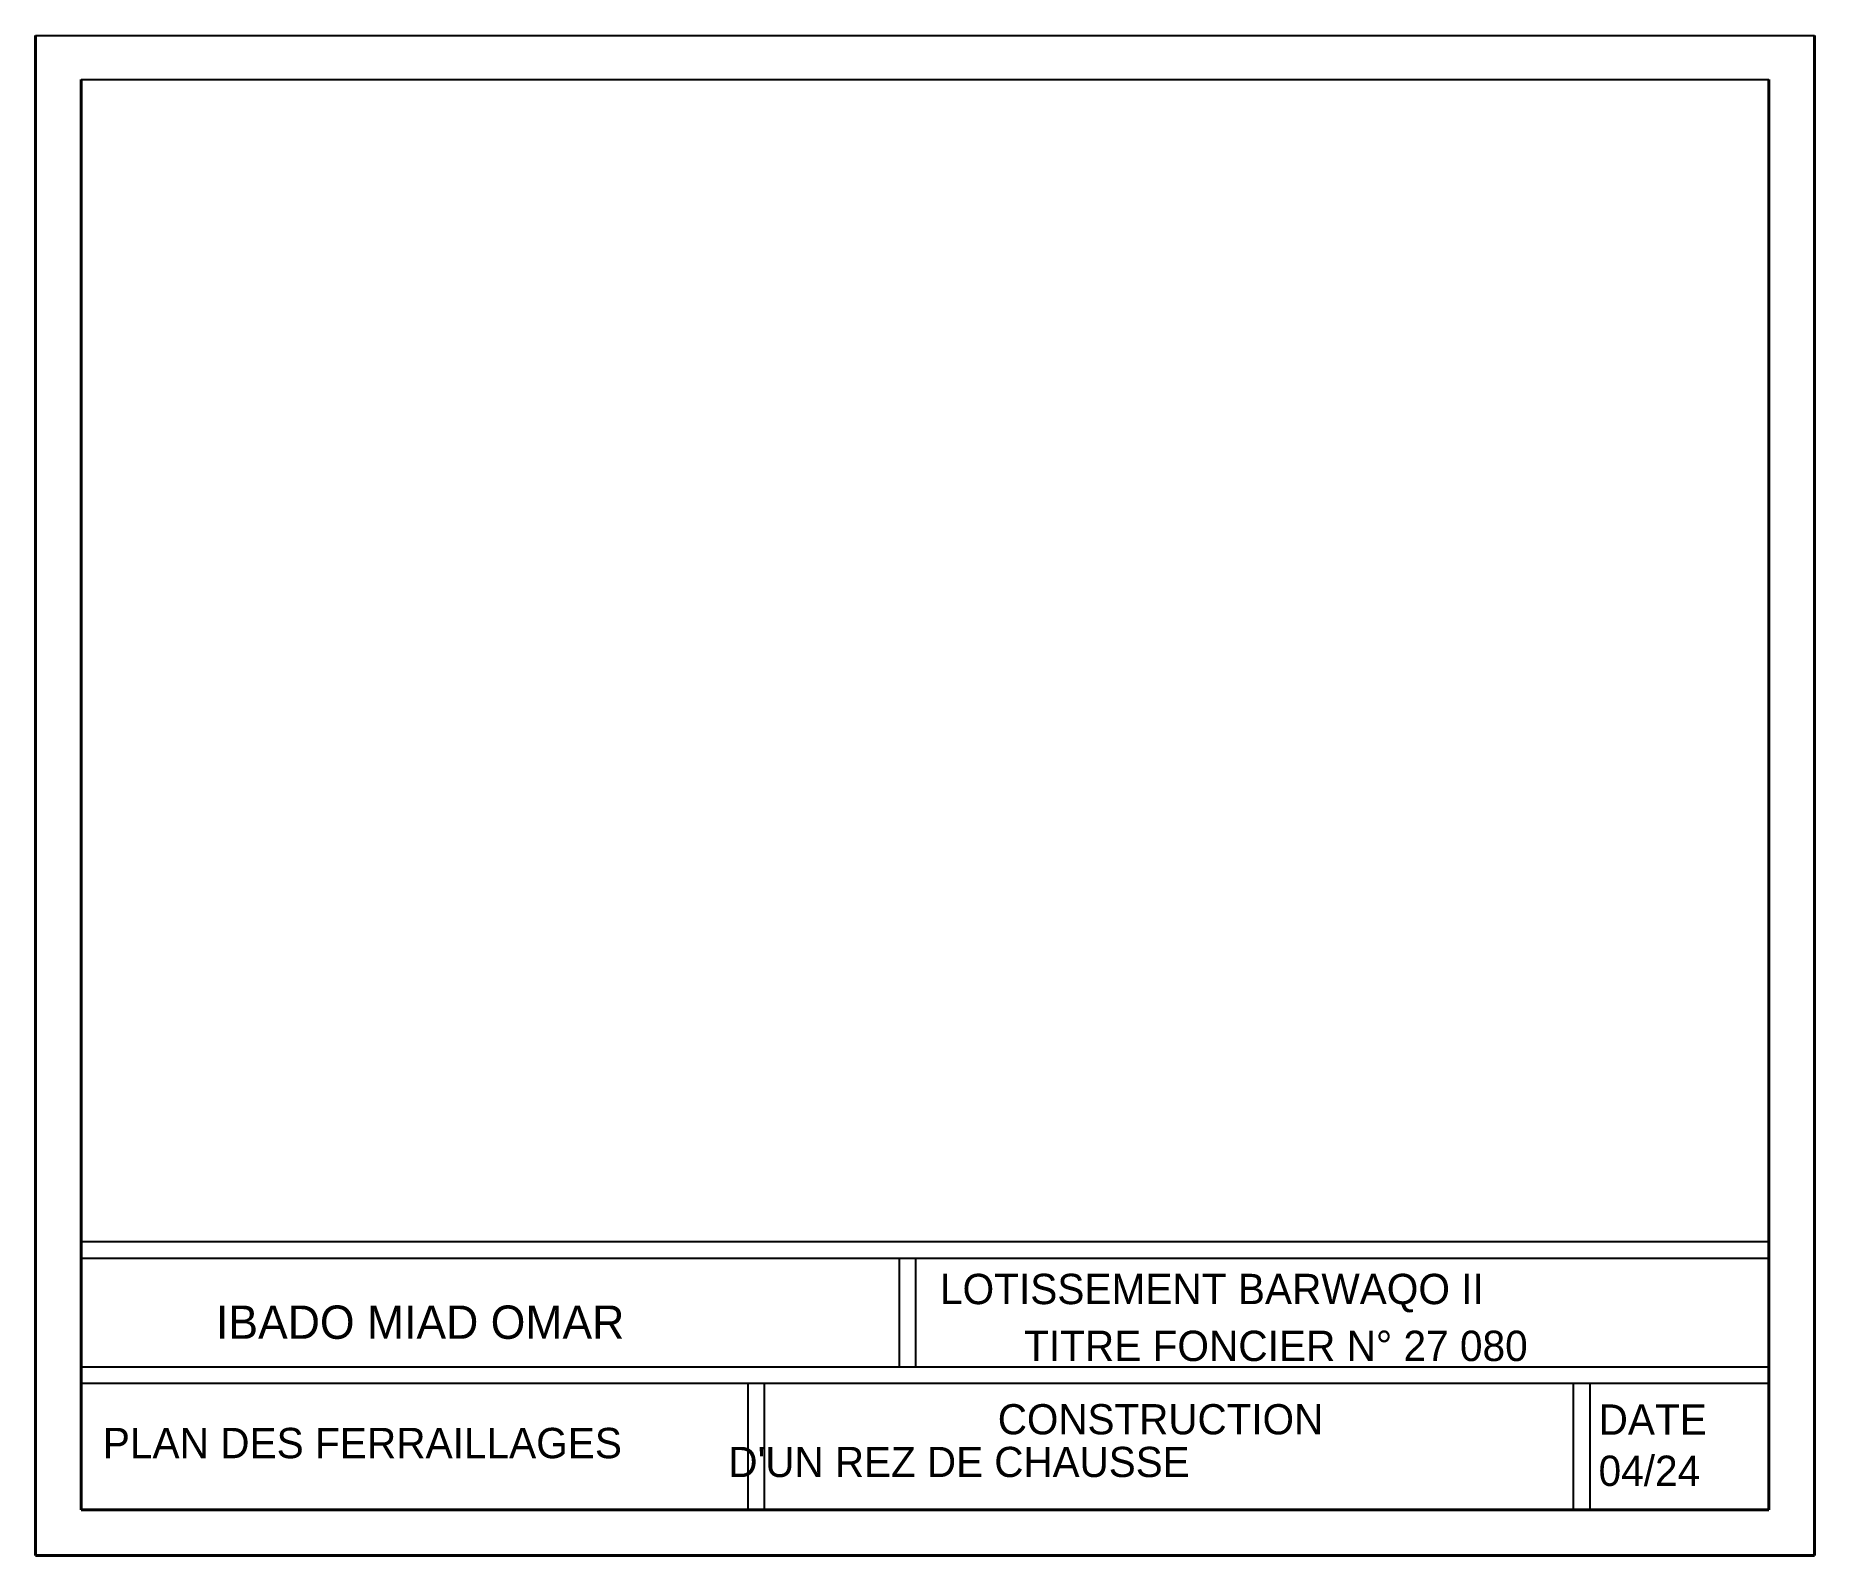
# Model space of a CAD drawing. Extents: x -110 to 3211, y -163 to 893.
# Drawn here: x 503.88 to 520.05, y -39.79 to -25.98 of the extents above; entities that cross this region are included whole.
import ezdxf

# ---------------------------------------------------------------- set-up
doc = ezdxf.new("R2010")
doc.units = 0
doc.header["$LTSCALE"] = 0.8
doc.header["$MEASUREMENT"] = 0
doc.layers.get('0').update_dxf_attribs({"color": 5, "linetype": 'CONTINUOUS'})
doc.layers.add('PIPE', color=50, linetype='CONTINUOUS')

msp = doc.modelspace()

# ---------------------------------------------------------------- texts
at = {"color": 0}
for s, height, p in [('LOTISSEMENT BARWAQO II', 0.27595, (512.101, -37.509)), ('IBADO MIAD OMAR', 0.30266, (505.523, -37.824)), ('TITRE FONCIER N° 27 080', 0.27595, (512.864, -38.026)), ('CONSTRUCTION', 0.27451, (512.626, -38.692)), (' DATE', 0.2759, (517.982, -38.696)), ('PLAN DES FERRAILLAGES', 0.27595, (504.495, -38.909)), ("         D'UN REZ DE CHAUSSE", 0.27451, (509.261, -39.08)), (' 04/24', 0.2759, (517.982, -39.161))]:
    msp.add_text(s, height=height, dxfattribs=at).set_placement(p)

# ---------------------------------------------------------------- linework, layer by layer
at = {"color": 0, "lineweight": 40}
for p, q in [((503.884, -25.981), (503.884, -39.792)), ((520.046, -39.792), (520.046, -25.981)), ((504.298, -26.381), (504.298, -39.379)), ((519.632, -39.379), (519.632, -26.381)), ((504.298, -39.379), (519.632, -39.379)), ((503.884, -39.792), (520.046, -39.792))]:
    msp.add_line(p, q, dxfattribs=at)
at = {"color": 0, "ltscale": 0.8}
for p, q in [((504.298, -36.94), (519.632, -36.94)), ((504.298, -37.09), (519.632, -37.09)), ((511.729, -37.09), (511.729, -38.078)), ((511.878, -37.09), (511.878, -38.078)), ((510.355, -38.228), (510.355, -39.379)), ((510.505, -38.228), (510.505, -39.379)), ((517.855, -38.228), (517.855, -39.379)), ((518.005, -38.228), (518.005, -39.379))]:
    msp.add_line(p, q, dxfattribs=at)
at = {"color": 0}
for p, q in [((504.298, -38.078), (519.632, -38.078)), ((504.298, -38.228), (519.632, -38.228))]:
    msp.add_line(p, q, dxfattribs=at)
at = {"layer": 'PIPE', "color": 0, "ltscale": 0.8}
for p, q in [((503.884, -25.981), (520.046, -25.981)), ((504.298, -26.381), (519.632, -26.381))]:
    msp.add_line(p, q, dxfattribs=at)

msp.set_redraw_order([(e.dxf.handle, doc.entitydb.next_handle()) for e in msp.query("TEXT MTEXT ATTDEF DIMENSION ARC_DIMENSION")])  # texts and dimensions are drawn at this point

doc.saveas('drawing.dxf')
